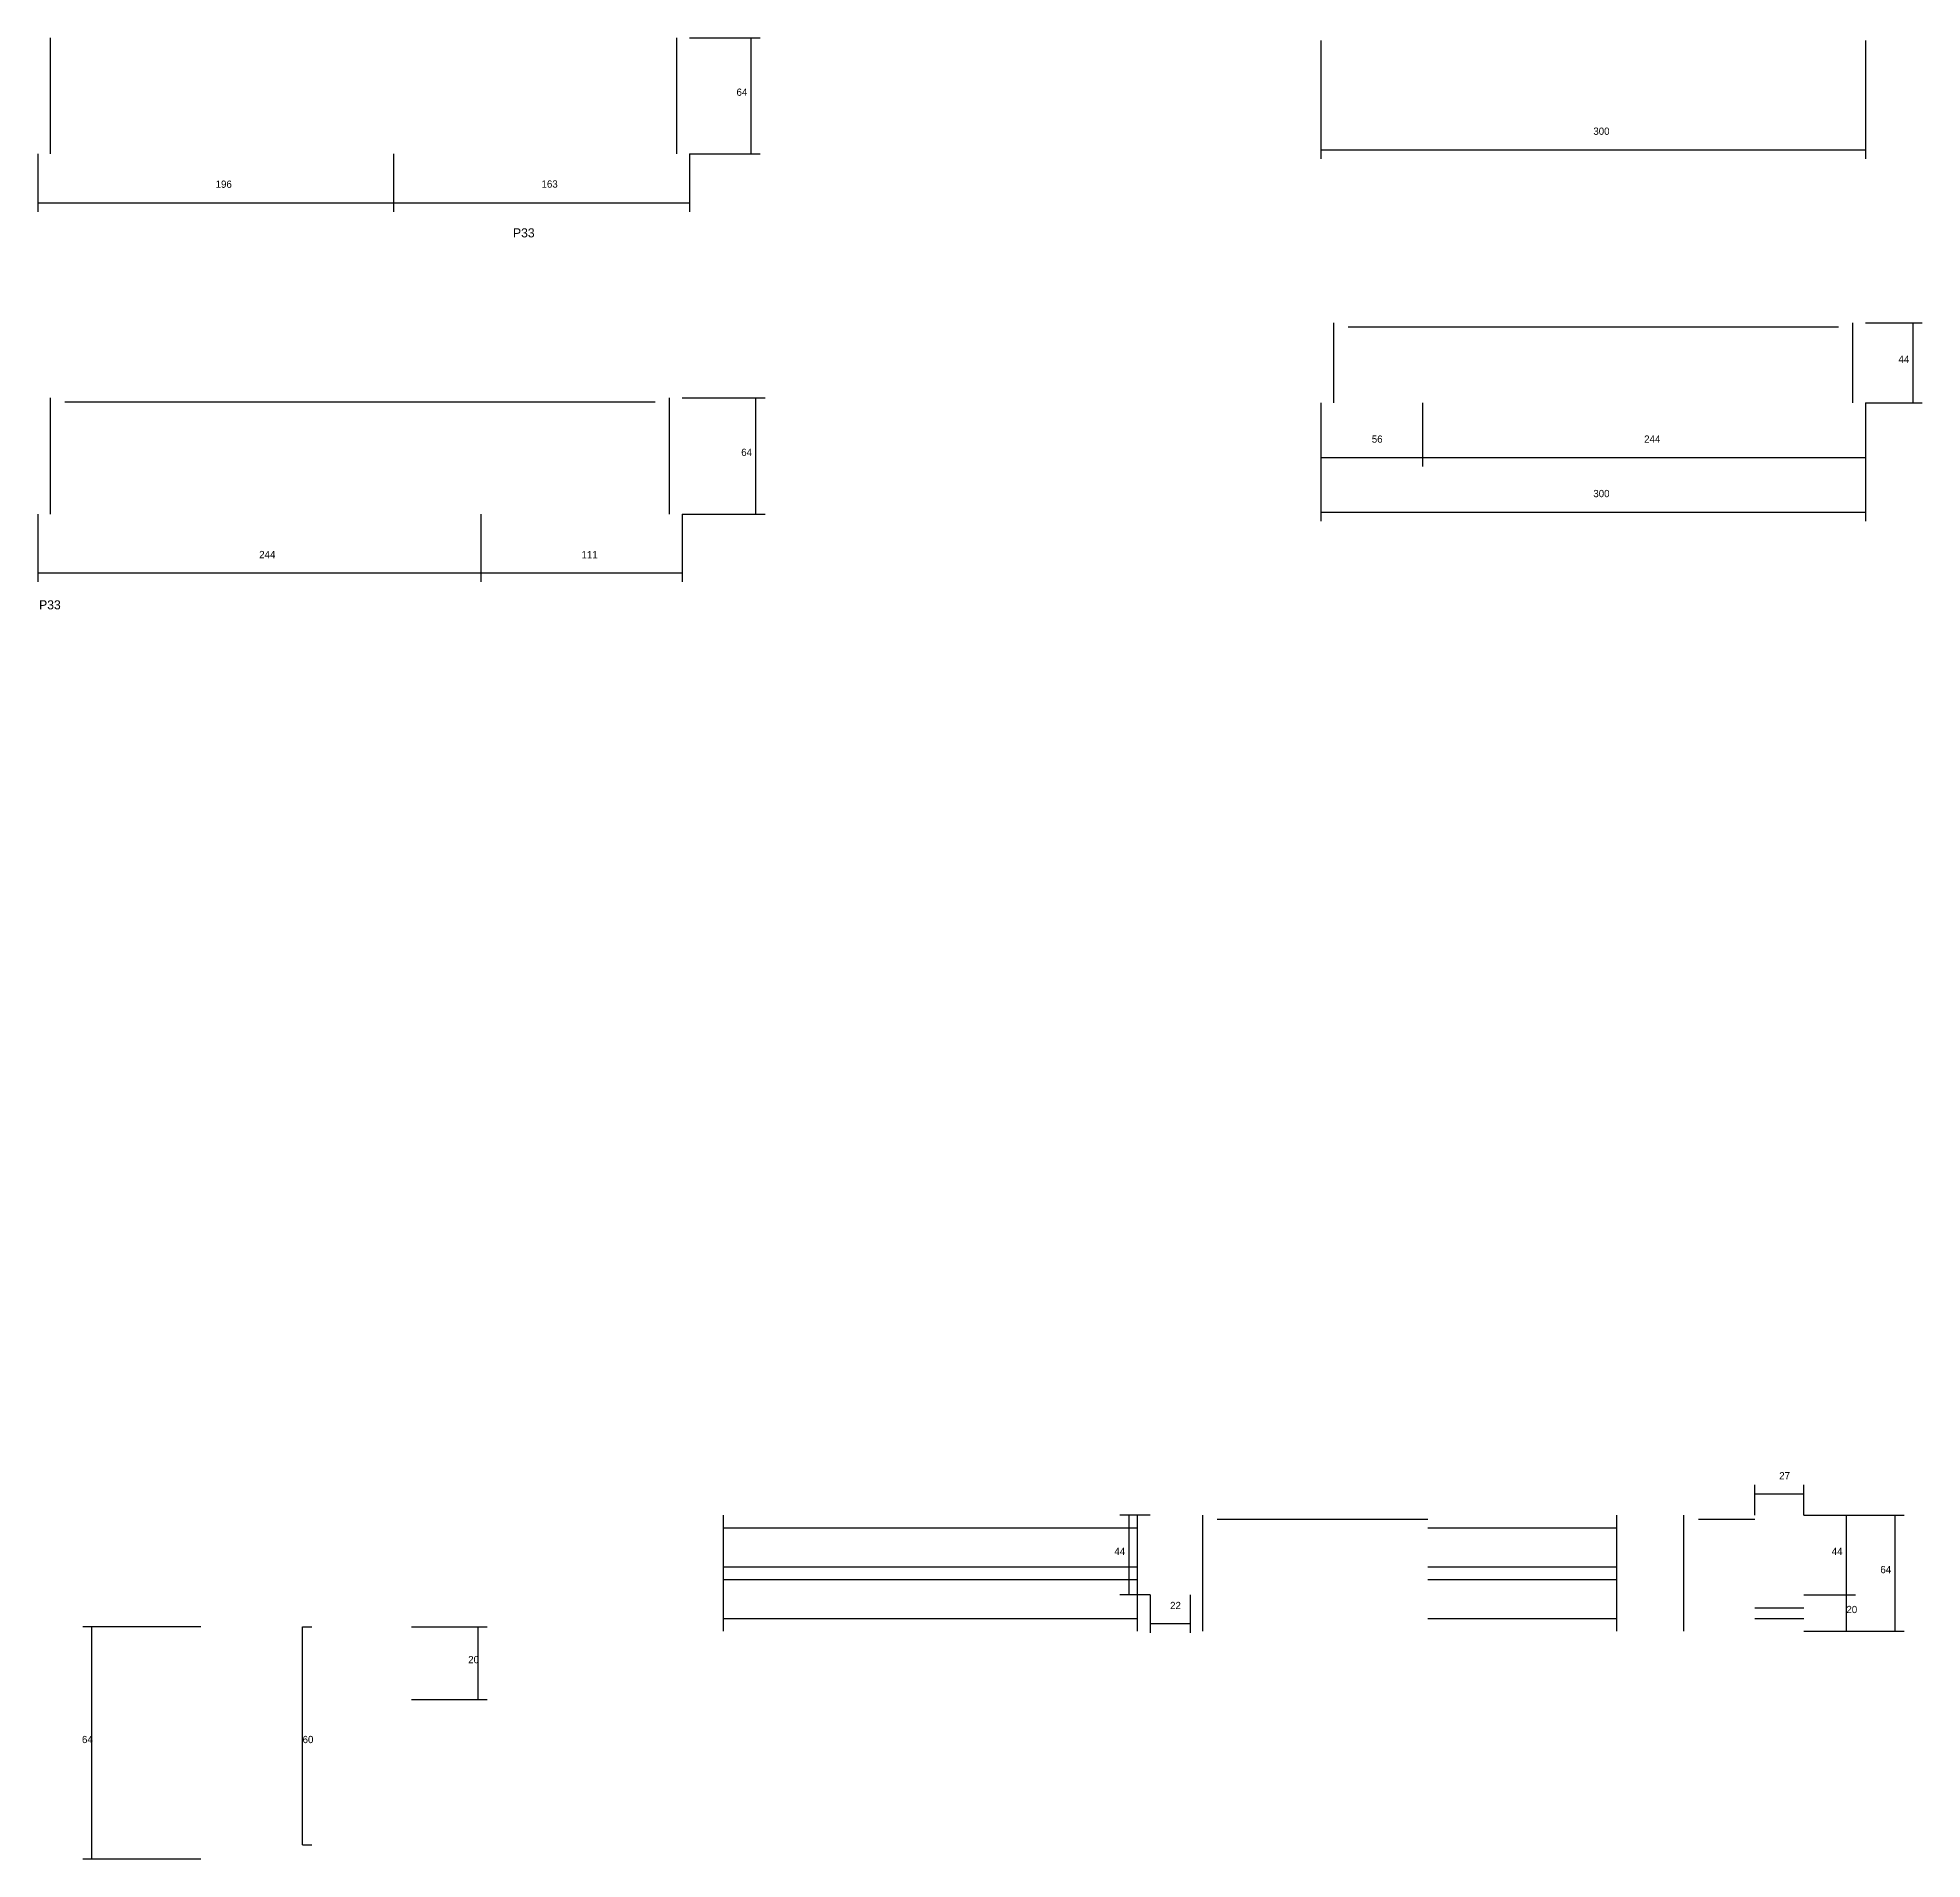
# Model space of a CAD drawing. Header units: metres. Extents: x 137287 to 143227, y 29598 to 30602.
# Drawn here: x 140523 to 141561, y 29598 to 30602 of the extents above; entities that cross this region are included whole.
import ezdxf

# ---------------------------------------------------------------- set-up
doc = ezdxf.new("R2010")
doc.units = ezdxf.units.M
for name, color, linetype in [('COTA', 4, 'Continuous'), ('Cota Seção (2x)', 4, 'Continuous'), ('NOMENCLATURA', 7, 'Continuous'), ('SARR_2.2x7', 40, 'Continuous')]:
    doc.layers.add(name, color=color, linetype=linetype)

msp = doc.modelspace()

# ---------------------------------------------------------------- texts
at = {"layer": 'COTA'}
for s, p in [('64', (140907.7, 30569.9)), ('300', (141379.6, 30548.4)), ('196', (140620.8, 30519.2)), ('163', (140800.3, 30519.3)), ('44', (141547.7, 30422.8)), ('56', (141257.6, 30378.8)), ('244', (141407.6, 30378.8)), ('64', (140910.3, 30371.5)), ('300', (141379.6, 30348.8)), ('244', (140644.8, 30315.2)), ('111', (140822.3, 30315.1)), ('44', (141115.8, 29766.1)), ('22', (141146.5, 29736.3)), ('20', (140759.9, 29706.5)), ('64', (140547.2, 29662.5))]:
    msp.add_text(s, height=4, dxfattribs=at).set_placement(p)
at = {"layer": 'Cota Seção (2x)'}
for s, p in [('27', (141482, 29807.8)), ('44', (141510.9, 29766.1)), ('64', (141537.7, 29756.1)), ('20', (141519, 29734.1)), ('60', (140668.7, 29662.5))]:
    msp.add_text(s, height=4, dxfattribs=at).set_placement(p)
at = {"layer": 'NOMENCLATURA'}
for p in [(140784.6, 30491.9), (140523.6, 30287)]:
    msp.add_text('P33', height=5, dxfattribs=at).set_placement(p)

# ---------------------------------------------------------------- linework, layer by layer
at = {"layer": 'COTA'}
for p, q in [((140881.8, 30601.9), (140920.8, 30601.9)), ((140915.8, 30537.9), (140915.8, 30601.9)), ((141229.6, 30600.4), (141229.6, 30535.2)), ((141529.6, 30600.4), (141529.6, 30535.2)), ((141229.6, 30540.2), (141529.6, 30540.2)), ((140522.8, 30537.9), (140522.8, 30506)), ((140718.8, 30537.9), (140718.8, 30506)), ((140718.8, 30537.9), (140718.8, 30506)), ((140881.8, 30537.9), (140881.8, 30506)), ((140881.8, 30537.9), (140920.8, 30537.9)), ((140522.8, 30511), (140718.8, 30511)), ((140718.8, 30511), (140881.8, 30511)), ((141529.6, 30444.8), (141560.8, 30444.8)), ((141555.8, 30400.8), (141555.8, 30444.8)), ((140877.8, 30403.5), (140923.4, 30403.5)), ((140918.4, 30339.5), (140918.4, 30403.5)), ((141229.6, 30400.8), (141229.6, 30335.6)), ((141229.6, 30400.8), (141229.6, 30365.7)), ((141285.6, 30400.8), (141285.6, 30365.7)), ((141285.6, 30400.8), (141285.6, 30365.7)), ((141529.6, 30400.8), (141529.6, 30335.6)), ((141529.6, 30400.8), (141529.6, 30365.7)), ((141529.6, 30400.8), (141560.8, 30400.8)), ((141229.6, 30370.7), (141285.6, 30370.7)), ((141285.6, 30370.7), (141529.6, 30370.7)), ((140522.8, 30339.5), (140522.8, 30302.1)), ((140766.8, 30339.5), (140766.8, 30302.1)), ((140766.8, 30339.5), (140766.8, 30302.1)), ((140877.8, 30339.5), (140877.8, 30302.1)), ((140877.8, 30339.5), (140923.4, 30339.5)), ((141229.6, 30340.6), (141529.6, 30340.6)), ((140522.8, 30307.1), (140766.8, 30307.1)), ((140766.8, 30307.1), (140877.8, 30307.1)), ((141135.5, 29788.1), (141118.9, 29788.1)), ((141123.9, 29744.1), (141123.9, 29788.1)), ((141135.5, 29744.1), (141118.9, 29744.1)), ((141135.5, 29744.1), (141135.5, 29723.3)), ((141157.5, 29744.1), (141157.5, 29723.3)), ((140612.7, 29726.5), (140547.7, 29726.5)), ((140552.7, 29598.5), (140552.7, 29726.5)), ((140728.7, 29726.5), (140770.4, 29726.5)), ((140765.4, 29686.5), (140765.4, 29726.5)), ((141135.5, 29728.3), (141157.5, 29728.3)), ((140728.7, 29686.5), (140770.4, 29686.5)), ((140612.7, 29598.5), (140547.7, 29598.5))]:
    msp.add_line(p, q, dxfattribs=at)
at = {"layer": 'Cota Seção (2x)'}
for p, q in [((141468.5, 29788.1), (141468.5, 29804.8)), ((141495.5, 29788.1), (141495.5, 29804.8)), ((141468.5, 29799.8), (141495.5, 29799.8)), ((141495.5, 29788.1), (141524, 29788.1)), ((141495.5, 29788.1), (141550.8, 29788.1)), ((141519, 29744.1), (141519, 29788.1)), ((141545.8, 29724.1), (141545.8, 29788.1)), ((141495.5, 29744.1), (141524, 29744.1)), ((141495.5, 29744.1), (141524, 29744.1)), ((141519, 29724.1), (141519, 29744.1)), ((140668.7, 29606.5), (140668.7, 29726.5)), ((140668.7, 29726.5), (140673.7, 29726.5)), ((141495.5, 29724.1), (141524, 29724.1)), ((141495.5, 29724.1), (141550.8, 29724.1)), ((140668.7, 29606.5), (140673.7, 29606.5))]:
    msp.add_line(p, q, dxfattribs=at)
at = {"layer": 'SARR_2.2x7'}
for p, q in [((140529.8, 30537.9), (140529.8, 30601.9)), ((140874.8, 30537.9), (140874.8, 30601.9)), ((141236.6, 30400.8), (141236.6, 30444.8)), ((141522.6, 30400.8), (141522.6, 30444.8)), ((141244.6, 30442.6), (141285.6, 30442.6)), ((141285.6, 30442.6), (141514.6, 30442.6)), ((140529.8, 30339.5), (140529.8, 30403.5)), ((140870.8, 30339.5), (140870.8, 30403.5)), ((140537.8, 30401.3), (140766.8, 30401.3)), ((140766.8, 30401.3), (140862.8, 30401.3)), ((140900.5, 29724.1), (140900.5, 29788.1)), ((140900.5, 29781.1), (141128.5, 29781.1)), ((141128.5, 29724.1), (141128.5, 29788.1)), ((141164.5, 29724.1), (141164.5, 29788.1)), ((141172.5, 29785.9), (141288.5, 29785.9)), ((141288.5, 29781.1), (141392.5, 29781.1)), ((141392.5, 29724.1), (141392.5, 29788.1)), ((141429.5, 29724.1), (141429.5, 29788.1)), ((141437.5, 29785.9), (141468.5, 29785.9)), ((140900.5, 29759.6), (141128.5, 29759.6)), ((141288.5, 29759.6), (141392.5, 29759.6)), ((140900.5, 29752.6), (141128.5, 29752.6)), ((141288.5, 29752.6), (141392.5, 29752.6)), ((140900.5, 29731.1), (141128.5, 29731.1)), ((141288.5, 29731.1), (141392.5, 29731.1)), ((141468.5, 29737.1), (141495.5, 29737.1)), ((141468.5, 29731.1), (141495.5, 29731.1))]:
    msp.add_line(p, q, dxfattribs=at)

msp.set_redraw_order([(e.dxf.handle, doc.entitydb.next_handle()) for e in msp.query("TEXT MTEXT ATTDEF DIMENSION ARC_DIMENSION")])  # texts and dimensions are drawn at this point

doc.saveas('drawing.dxf')
